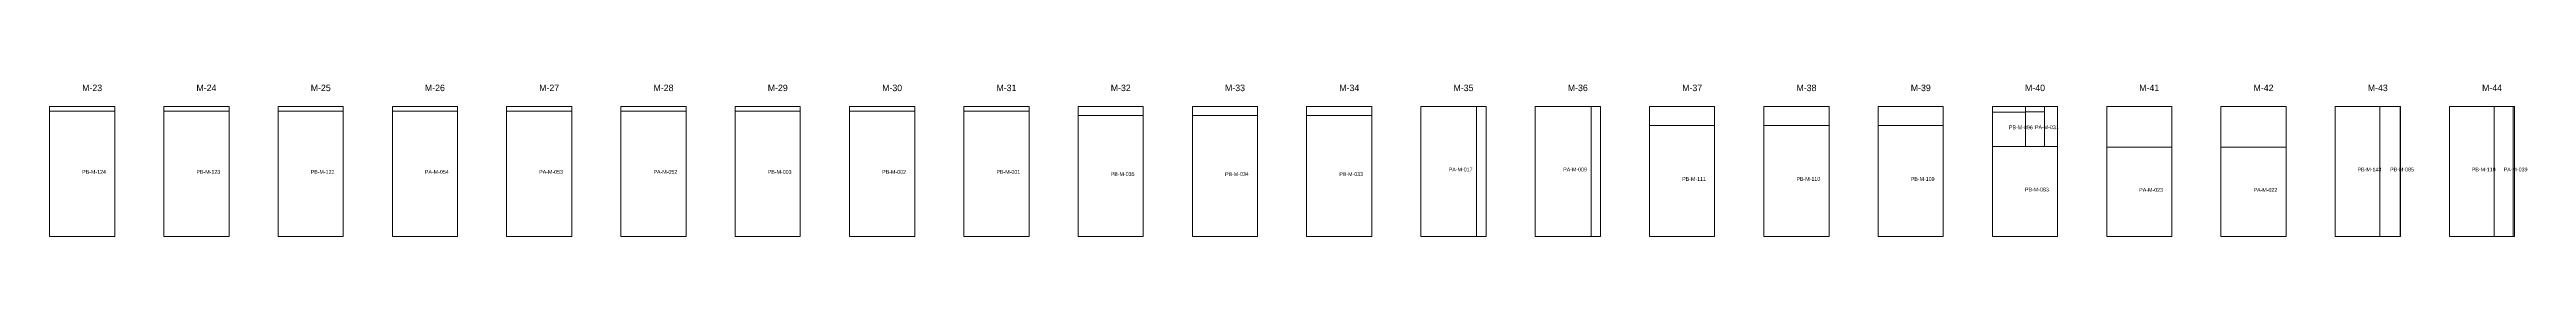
# Model space of a CAD drawing. Header units: metres. Extents: x 272.5 to 301.9, y -91.2 to -56.4.
# Drawn here: x 272.45 to 295.12, y -77.86 to -76.47 of the extents above; entities that cross this region are included whole.
import ezdxf

# ---------------------------------------------------------------- set-up
doc = ezdxf.new("R2010")
doc.units = ezdxf.units.M
for name, color, linetype, lineweight, plot in [('CORTE-DESPERDICIO', 1, 'Continuous', 0, False), ('CORTE-RECORTE', 3, 'Continuous', 0, False), ('CORTE-SOBRANTE', 2, 'Continuous', 0, False), ('CORTE-TEXTO', 5, 'Continuous', 0, False), ('CORTE-TILE', 7, 'Continuous', 0, False)]:
    doc.layers.add(name, color=color, linetype=linetype, lineweight=lineweight, plot=plot)

msp = doc.modelspace()

# ---------------------------------------------------------------- linework, layer by layer
at = {"layer": 'CORTE-DESPERDICIO'}
for points in [[(272.454, -76.712), (273.05, -76.712), (273.05, -76.668), (272.454, -76.668)], [(273.5, -76.712), (274.096, -76.712), (274.096, -76.668), (273.5, -76.668)], [(274.546, -76.712), (275.142, -76.712), (275.142, -76.668), (274.546, -76.668)], [(275.591, -76.712), (276.188, -76.712), (276.188, -76.668), (275.591, -76.668)], [(276.637, -76.712), (277.233, -76.712), (277.233, -76.668), (276.637, -76.668)], [(277.683, -76.712), (278.279, -76.712), (278.279, -76.668), (277.683, -76.668)], [(278.729, -76.712), (279.325, -76.712), (279.325, -76.668), (278.729, -76.668)], [(279.776, -76.712), (280.372, -76.712), (280.372, -76.668), (279.776, -76.668)], [(280.822, -76.712), (281.418, -76.712), (281.418, -76.668), (280.822, -76.668)], [(281.868, -76.752), (282.464, -76.752), (282.464, -76.668), (281.868, -76.668)], [(282.913, -76.752), (283.51, -76.752), (283.51, -76.668), (282.913, -76.668)], [(283.959, -76.752), (284.556, -76.752), (284.556, -76.668), (283.959, -76.668)], [(285.515, -77.862), (285.601, -77.862), (285.601, -76.668), (285.515, -76.668)], [(286.562, -77.862), (286.647, -77.862), (286.647, -76.668), (286.562, -76.668)], [(290.236, -76.72), (290.538, -76.72), (290.538, -76.668), (290.236, -76.668)], [(290.538, -76.718), (290.712, -76.718), (290.712, -76.668), (290.538, -76.668)], [(295.002, -77.862), (295.015, -77.862), (295.015, -76.668), (295.002, -76.668)]]:
    msp.add_lwpolyline(points, close=True, dxfattribs=at)
at = {"layer": 'CORTE-RECORTE'}
for points in [[(272.454, -77.862), (273.05, -77.862), (273.05, -76.712), (272.454, -76.712)], [(273.5, -77.862), (274.096, -77.862), (274.096, -76.712), (273.5, -76.712)], [(274.546, -77.862), (275.142, -77.862), (275.142, -76.712), (274.546, -76.712)], [(275.591, -77.862), (276.188, -77.862), (276.188, -76.712), (275.591, -76.712)], [(276.637, -77.862), (277.233, -77.862), (277.233, -76.712), (276.637, -76.712)], [(277.683, -77.862), (278.279, -77.862), (278.279, -76.712), (277.683, -76.712)], [(278.729, -77.862), (279.325, -77.862), (279.325, -76.712), (278.729, -76.712)], [(279.776, -77.862), (280.372, -77.862), (280.372, -76.712), (279.776, -76.712)], [(280.822, -77.862), (281.418, -77.862), (281.418, -76.712), (280.822, -76.712)], [(281.868, -77.862), (282.464, -77.862), (282.464, -76.752), (281.868, -76.752)], [(282.913, -77.862), (283.51, -77.862), (283.51, -76.752), (282.913, -76.752)], [(283.959, -77.862), (284.556, -77.862), (284.556, -76.752), (283.959, -76.752)], [(285.005, -77.862), (285.515, -77.862), (285.515, -76.668), (285.005, -76.668)], [(286.051, -77.862), (286.562, -77.862), (286.562, -76.668), (286.051, -76.668)], [(287.098, -77.862), (287.693, -77.862), (287.693, -76.842), (287.098, -76.842)], [(288.144, -77.862), (288.74, -77.862), (288.74, -76.842), (288.144, -76.842)], [(289.19, -77.862), (289.786, -77.862), (289.786, -76.842), (289.19, -76.842)], [(290.236, -77.036), (290.538, -77.036), (290.538, -76.72), (290.236, -76.72)], [(290.538, -77.036), (290.712, -77.036), (290.712, -76.718), (290.538, -76.718)], [(293.373, -77.862), (293.782, -77.862), (293.782, -76.668), (293.373, -76.668)], [(293.782, -77.862), (293.967, -77.862), (293.967, -76.668), (293.782, -76.668)], [(294.42, -77.862), (294.827, -77.862), (294.827, -76.668), (294.42, -76.668)], [(294.827, -77.862), (295.002, -77.862), (295.002, -76.668), (294.827, -76.668)], [(290.236, -77.862), (290.832, -77.862), (290.832, -77.036), (290.236, -77.036)], [(291.281, -77.862), (291.877, -77.862), (291.877, -77.041), (291.281, -77.041)], [(292.327, -77.862), (292.923, -77.862), (292.923, -77.041), (292.327, -77.041)]]:
    msp.add_lwpolyline(points, close=True, dxfattribs=at)
at = {"layer": 'CORTE-SOBRANTE'}
for points in [[(287.098, -76.842), (287.693, -76.842), (287.693, -76.668), (287.098, -76.668)], [(288.144, -76.842), (288.74, -76.842), (288.74, -76.668), (288.144, -76.668)], [(289.19, -76.842), (289.786, -76.842), (289.786, -76.668), (289.19, -76.668)], [(290.712, -77.036), (290.832, -77.036), (290.832, -76.668), (290.712, -76.668)], [(291.281, -77.041), (291.877, -77.041), (291.877, -76.668), (291.281, -76.668)], [(292.327, -77.041), (292.923, -77.041), (292.923, -76.668), (292.327, -76.668)]]:
    msp.add_lwpolyline(points, close=True, dxfattribs=at)
at = {"layer": 'CORTE-TILE'}
for points in [[(272.454, -77.862), (273.05, -77.862), (273.05, -76.668), (272.454, -76.668)], [(273.5, -77.862), (274.096, -77.862), (274.096, -76.668), (273.5, -76.668)], [(274.546, -77.862), (275.142, -77.862), (275.142, -76.668), (274.546, -76.668)], [(275.591, -77.862), (276.188, -77.862), (276.188, -76.668), (275.591, -76.668)], [(276.637, -77.862), (277.233, -77.862), (277.233, -76.668), (276.637, -76.668)], [(277.683, -77.862), (278.279, -77.862), (278.279, -76.668), (277.683, -76.668)], [(278.729, -77.862), (279.325, -77.862), (279.325, -76.668), (278.729, -76.668)], [(279.776, -77.862), (280.372, -77.862), (280.372, -76.668), (279.776, -76.668)], [(280.822, -77.862), (281.418, -77.862), (281.418, -76.668), (280.822, -76.668)], [(281.868, -77.862), (282.464, -77.862), (282.464, -76.668), (281.868, -76.668)], [(282.913, -77.862), (283.51, -77.862), (283.51, -76.668), (282.913, -76.668)], [(283.959, -77.862), (284.556, -77.862), (284.556, -76.668), (283.959, -76.668)], [(285.005, -77.862), (285.601, -77.862), (285.601, -76.668), (285.005, -76.668)], [(286.051, -77.862), (286.647, -77.862), (286.647, -76.668), (286.051, -76.668)], [(287.098, -77.862), (287.693, -77.862), (287.693, -76.668), (287.098, -76.668)], [(288.144, -77.862), (288.74, -77.862), (288.74, -76.668), (288.144, -76.668)], [(289.19, -77.862), (289.786, -77.862), (289.786, -76.668), (289.19, -76.668)], [(290.236, -77.862), (290.832, -77.862), (290.832, -76.668), (290.236, -76.668)], [(291.281, -77.862), (291.877, -77.862), (291.877, -76.668), (291.281, -76.668)], [(292.327, -77.862), (292.923, -77.862), (292.923, -76.668), (292.327, -76.668)], [(293.373, -77.862), (293.969, -77.862), (293.969, -76.668), (293.373, -76.668)], [(294.42, -77.862), (295.015, -77.862), (295.015, -76.668), (294.42, -76.668)]]:
    msp.add_lwpolyline(points, close=True, dxfattribs=at)

# ---------------------------------------------------------------- texts
at = {"layer": 'CORTE-TEXTO'}
for s, height, p in [('M-23', 0.06, (272.752, -76.528)), ('M-24', 0.06, (273.798, -76.528)), ('M-25', 0.06, (274.844, -76.528)), ('M-26', 0.06, (275.889, -76.528)), ('M-27', 0.06, (276.935, -76.528)), ('M-28', 0.06, (277.981, -76.528)), ('M-29', 0.06, (279.027, -76.528)), ('M-30', 0.06, (280.074, -76.528)), ('M-31', 0.06, (281.12, -76.528)), ('M-32', 0.06, (282.166, -76.528)), ('M-33', 0.06, (283.212, -76.528)), ('M-34', 0.06, (284.258, -76.528)), ('M-35', 0.06, (285.303, -76.528)), ('M-36', 0.06, (286.349, -76.528)), ('M-37', 0.06, (287.396, -76.528)), ('M-38', 0.06, (288.442, -76.528)), ('M-39', 0.06, (289.488, -76.528)), ('M-40', 0.06, (290.534, -76.528)), ('M-41', 0.06, (291.579, -76.528)), ('M-42', 0.06, (292.625, -76.528)), ('M-43', 0.06, (293.671, -76.528)), ('M-44', 0.06, (294.717, -76.528)), ('PB-M-096', 0.035, (290.387, -76.878)), ('PA-M-031', 0.035, (290.625, -76.877)), ('PB-M-124', 0.035, (272.752, -77.287)), ('PB-M-123', 0.035, (273.798, -77.287)), ('PB-M-122', 0.035, (274.844, -77.287)), ('PA-M-054', 0.035, (275.889, -77.287)), ('PA-M-053', 0.035, (276.935, -77.287)), ('PA-M-052', 0.035, (277.981, -77.287)), ('PB-M-003', 0.035, (279.027, -77.287)), ('PB-M-002', 0.035, (280.074, -77.287)), ('PB-M-001', 0.035, (281.12, -77.287)), ('PB-M-035', 0.035, (282.166, -77.307)), ('PB-M-034', 0.035, (283.212, -77.307)), ('PB-M-033', 0.035, (284.258, -77.307)), ('PA-M-017', 0.035, (285.26, -77.265)), ('PA-M-009', 0.035, (286.307, -77.265)), ('PB-M-143', 0.035, (293.577, -77.265)), ('PB-M-085', 0.035, (293.875, -77.265)), ('PB-M-119', 0.035, (294.623, -77.265)), ('PA-M-039', 0.035, (294.915, -77.265)), ('PB-M-111', 0.035, (287.396, -77.352)), ('PB-M-110', 0.035, (288.442, -77.352)), ('PB-M-109', 0.035, (289.488, -77.352)), ('PB-M-083', 0.035, (290.534, -77.449)), ('PA-M-023', 0.035, (291.579, -77.452)), ('PA-M-022', 0.035, (292.625, -77.452))]:
    msp.add_text(s, height=height, dxfattribs=at).set_placement(p)

doc.saveas('drawing.dxf')
